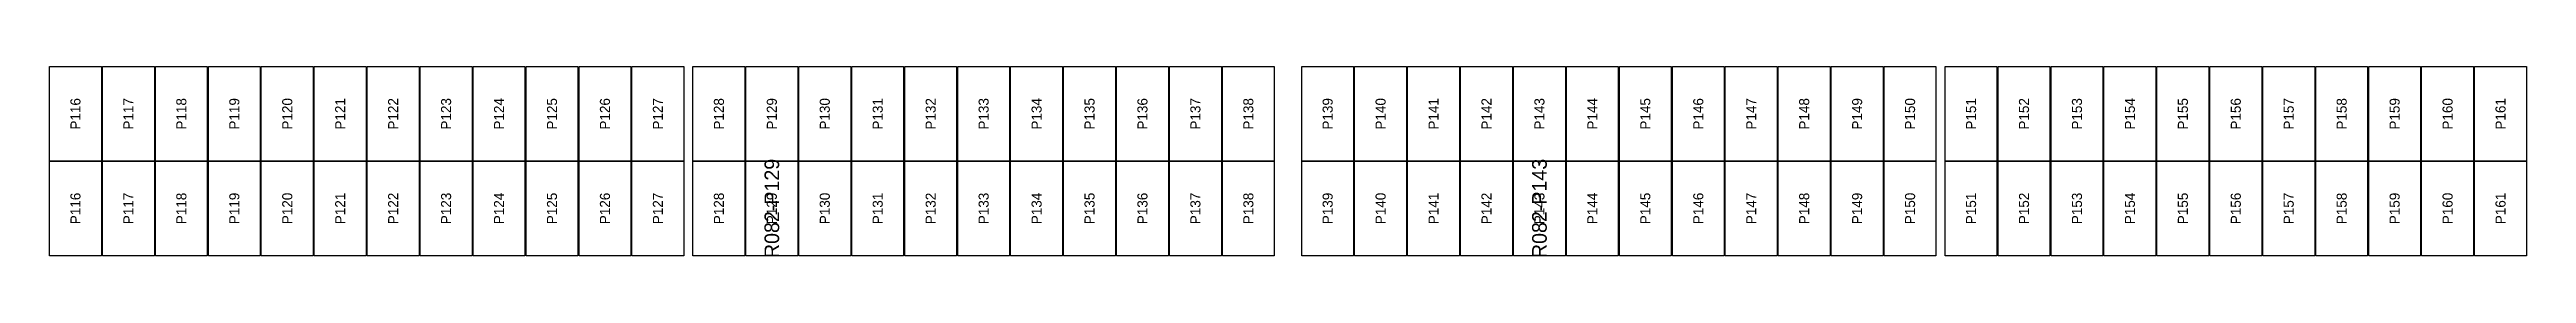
# Model space of a CAD drawing. Extents: x 296295 to 296770, y 651564 to 652121.
# Drawn here: x 296711.1 to 296765.3, y 651791.6 to 651795.8 of the extents above; entities that cross this region are included whole.
import ezdxf
from ezdxf.enums import TextEntityAlignment as Align

# ---------------------------------------------------------------- set-up
doc = ezdxf.new("R2010")
doc.units = 0

msp = doc.modelspace()

# ---------------------------------------------------------------- texts
at = {"layer": 'DEFECT_LABELS'}
for s, p in [('R082-P129', (296726.932, 651792.676)), ('R082-P143', (296743.72, 651792.676))]:
    msp.add_text(s, height=0.32, rotation=90, dxfattribs=at).set_placement(p, align=Align.MIDDLE_CENTER)
at = {"layer": 'PANEL_POSITION'}
for s, p in [('P116', (296711.702, 651794.739)), ('P117', (296712.86, 651794.739)), ('P118', (296714.018, 651794.739)), ('P119', (296715.176, 651794.739)), ('P120', (296716.334, 651794.739)), ('P121', (296717.492, 651794.739)), ('P122', (296718.65, 651794.739)), ('P123', (296719.808, 651794.739)), ('P124', (296720.966, 651794.739)), ('P125', (296722.124, 651794.739)), ('P126', (296723.282, 651794.739)), ('P127', (296724.44, 651794.739)), ('P128', (296725.774, 651794.739)), ('P129', (296726.932, 651794.739)), ('P130', (296728.09, 651794.739)), ('P131', (296729.248, 651794.739)), ('P132', (296730.406, 651794.739)), ('P133', (296731.564, 651794.739)), ('P134', (296732.722, 651794.739)), ('P135', (296733.88, 651794.739)), ('P136', (296735.038, 651794.739)), ('P137', (296736.196, 651794.739)), ('P138', (296737.354, 651794.739)), ('P139', (296739.088, 651794.739)), ('P140', (296740.246, 651794.739)), ('P141', (296741.404, 651794.739)), ('P142', (296742.562, 651794.739)), ('P143', (296743.72, 651794.739)), ('P144', (296744.878, 651794.739)), ('P145', (296746.036, 651794.739)), ('P146', (296747.194, 651794.739)), ('P147', (296748.352, 651794.739)), ('P148', (296749.51, 651794.739)), ('P149', (296750.668, 651794.739)), ('P150', (296751.826, 651794.739)), ('P151', (296753.16, 651794.739)), ('P152', (296754.318, 651794.739)), ('P153', (296755.476, 651794.739)), ('P154', (296756.634, 651794.739)), ('P155', (296757.792, 651794.739)), ('P156', (296758.95, 651794.739)), ('P157', (296760.108, 651794.739)), ('P158', (296761.266, 651794.739)), ('P159', (296762.424, 651794.739)), ('P160', (296763.582, 651794.739)), ('P161', (296764.74, 651794.739)), ('P116', (296711.702, 651792.676)), ('P117', (296712.86, 651792.676)), ('P118', (296714.018, 651792.676)), ('P119', (296715.176, 651792.676)), ('P120', (296716.334, 651792.676)), ('P121', (296717.492, 651792.676)), ('P122', (296718.65, 651792.676)), ('P123', (296719.808, 651792.676)), ('P124', (296720.966, 651792.676)), ('P125', (296722.124, 651792.676)), ('P126', (296723.282, 651792.676)), ('P127', (296724.44, 651792.676)), ('P128', (296725.774, 651792.676)), ('P129', (296726.932, 651792.676)), ('P130', (296728.09, 651792.676)), ('P131', (296729.248, 651792.676)), ('P132', (296730.406, 651792.676)), ('P133', (296731.564, 651792.676)), ('P134', (296732.722, 651792.676)), ('P135', (296733.88, 651792.676)), ('P136', (296735.038, 651792.676)), ('P137', (296736.196, 651792.676)), ('P138', (296737.354, 651792.676)), ('P139', (296739.088, 651792.676)), ('P140', (296740.246, 651792.676)), ('P141', (296741.404, 651792.676)), ('P142', (296742.562, 651792.676)), ('P143', (296743.72, 651792.676)), ('P144', (296744.878, 651792.676)), ('P145', (296746.036, 651792.676)), ('P146', (296747.194, 651792.676)), ('P147', (296748.352, 651792.676)), ('P148', (296749.51, 651792.676)), ('P149', (296750.668, 651792.676)), ('P150', (296751.826, 651792.676)), ('P151', (296753.16, 651792.676)), ('P152', (296754.318, 651792.676)), ('P153', (296755.476, 651792.676)), ('P154', (296756.634, 651792.676)), ('P155', (296757.792, 651792.676)), ('P156', (296758.95, 651792.676)), ('P157', (296760.108, 651792.676)), ('P158', (296761.266, 651792.676)), ('P159', (296762.424, 651792.676)), ('P160', (296763.582, 651792.676)), ('P161', (296764.74, 651792.676))]:
    msp.add_text(s, height=0.22, rotation=90, dxfattribs=at).set_placement(p, align=Align.MIDDLE_CENTER)

# ---------------------------------------------------------------- linework, layer by layer
at = {"layer": 'DEFECTIVE_PANELS'}
for points in [[(296726.365, 651793.708), (296727.499, 651793.708), (296727.499, 651791.645), (296726.365, 651791.645)], [(296743.153, 651793.708), (296744.287, 651793.708), (296744.287, 651791.645), (296743.153, 651791.645)]]:
    msp.add_lwpolyline(points, close=True, dxfattribs=at)
at = {"layer": 'PANELS_MASTER'}
for points in [[(296711.135, 651795.771), (296712.269, 651795.771), (296712.269, 651793.708), (296711.135, 651793.708)], [(296712.293, 651795.771), (296713.427, 651795.771), (296713.427, 651793.708), (296712.293, 651793.708)], [(296713.451, 651795.771), (296714.585, 651795.771), (296714.585, 651793.708), (296713.451, 651793.708)], [(296714.609, 651795.771), (296715.743, 651795.771), (296715.743, 651793.708), (296714.609, 651793.708)], [(296715.767, 651795.771), (296716.901, 651795.771), (296716.901, 651793.708), (296715.767, 651793.708)], [(296716.925, 651795.771), (296718.059, 651795.771), (296718.059, 651793.708), (296716.925, 651793.708)], [(296718.083, 651795.771), (296719.217, 651795.771), (296719.217, 651793.708), (296718.083, 651793.708)], [(296719.241, 651795.771), (296720.375, 651795.771), (296720.375, 651793.708), (296719.241, 651793.708)], [(296720.399, 651795.771), (296721.533, 651795.771), (296721.533, 651793.708), (296720.399, 651793.708)], [(296721.557, 651795.771), (296722.691, 651795.771), (296722.691, 651793.708), (296721.557, 651793.708)], [(296722.715, 651795.771), (296723.849, 651795.771), (296723.849, 651793.708), (296722.715, 651793.708)], [(296723.873, 651795.771), (296725.007, 651795.771), (296725.007, 651793.708), (296723.873, 651793.708)], [(296725.207, 651795.771), (296726.341, 651795.771), (296726.341, 651793.708), (296725.207, 651793.708)], [(296726.365, 651795.771), (296727.499, 651795.771), (296727.499, 651793.708), (296726.365, 651793.708)], [(296727.523, 651795.771), (296728.657, 651795.771), (296728.657, 651793.708), (296727.523, 651793.708)], [(296728.681, 651795.771), (296729.815, 651795.771), (296729.815, 651793.708), (296728.681, 651793.708)], [(296729.839, 651795.771), (296730.973, 651795.771), (296730.973, 651793.708), (296729.839, 651793.708)], [(296730.997, 651795.771), (296732.131, 651795.771), (296732.131, 651793.708), (296730.997, 651793.708)], [(296732.155, 651795.771), (296733.289, 651795.771), (296733.289, 651793.708), (296732.155, 651793.708)], [(296733.313, 651795.771), (296734.447, 651795.771), (296734.447, 651793.708), (296733.313, 651793.708)], [(296734.471, 651795.771), (296735.605, 651795.771), (296735.605, 651793.708), (296734.471, 651793.708)], [(296735.629, 651795.771), (296736.763, 651795.771), (296736.763, 651793.708), (296735.629, 651793.708)], [(296736.787, 651795.771), (296737.921, 651795.771), (296737.921, 651793.708), (296736.787, 651793.708)], [(296738.521, 651795.771), (296739.655, 651795.771), (296739.655, 651793.708), (296738.521, 651793.708)], [(296739.679, 651795.771), (296740.813, 651795.771), (296740.813, 651793.708), (296739.679, 651793.708)], [(296740.837, 651795.771), (296741.971, 651795.771), (296741.971, 651793.708), (296740.837, 651793.708)], [(296741.995, 651795.771), (296743.129, 651795.771), (296743.129, 651793.708), (296741.995, 651793.708)], [(296743.153, 651795.771), (296744.287, 651795.771), (296744.287, 651793.708), (296743.153, 651793.708)], [(296744.311, 651795.771), (296745.445, 651795.771), (296745.445, 651793.708), (296744.311, 651793.708)], [(296745.469, 651795.771), (296746.603, 651795.771), (296746.603, 651793.708), (296745.469, 651793.708)], [(296746.627, 651795.771), (296747.761, 651795.771), (296747.761, 651793.708), (296746.627, 651793.708)], [(296747.785, 651795.771), (296748.919, 651795.771), (296748.919, 651793.708), (296747.785, 651793.708)], [(296748.943, 651795.771), (296750.077, 651795.771), (296750.077, 651793.708), (296748.943, 651793.708)], [(296750.101, 651795.771), (296751.235, 651795.771), (296751.235, 651793.708), (296750.101, 651793.708)], [(296751.259, 651795.771), (296752.393, 651795.771), (296752.393, 651793.708), (296751.259, 651793.708)], [(296752.593, 651795.771), (296753.727, 651795.771), (296753.727, 651793.708), (296752.593, 651793.708)], [(296753.751, 651795.771), (296754.885, 651795.771), (296754.885, 651793.708), (296753.751, 651793.708)], [(296754.909, 651795.771), (296756.043, 651795.771), (296756.043, 651793.708), (296754.909, 651793.708)], [(296756.067, 651795.771), (296757.201, 651795.771), (296757.201, 651793.708), (296756.067, 651793.708)], [(296757.225, 651795.771), (296758.359, 651795.771), (296758.359, 651793.708), (296757.225, 651793.708)], [(296758.383, 651795.771), (296759.517, 651795.771), (296759.517, 651793.708), (296758.383, 651793.708)], [(296759.541, 651795.771), (296760.675, 651795.771), (296760.675, 651793.708), (296759.541, 651793.708)], [(296760.699, 651795.771), (296761.833, 651795.771), (296761.833, 651793.708), (296760.699, 651793.708)], [(296761.857, 651795.771), (296762.991, 651795.771), (296762.991, 651793.708), (296761.857, 651793.708)], [(296763.015, 651795.771), (296764.149, 651795.771), (296764.149, 651793.708), (296763.015, 651793.708)], [(296764.173, 651795.771), (296765.307, 651795.771), (296765.307, 651793.708), (296764.173, 651793.708)], [(296711.135, 651793.708), (296712.269, 651793.708), (296712.269, 651791.645), (296711.135, 651791.645)], [(296712.293, 651793.708), (296713.427, 651793.708), (296713.427, 651791.645), (296712.293, 651791.645)], [(296713.451, 651793.708), (296714.585, 651793.708), (296714.585, 651791.645), (296713.451, 651791.645)], [(296714.609, 651793.708), (296715.743, 651793.708), (296715.743, 651791.645), (296714.609, 651791.645)], [(296715.767, 651793.708), (296716.901, 651793.708), (296716.901, 651791.645), (296715.767, 651791.645)], [(296716.925, 651793.708), (296718.059, 651793.708), (296718.059, 651791.645), (296716.925, 651791.645)], [(296718.083, 651793.708), (296719.217, 651793.708), (296719.217, 651791.645), (296718.083, 651791.645)], [(296719.241, 651793.708), (296720.375, 651793.708), (296720.375, 651791.645), (296719.241, 651791.645)], [(296720.399, 651793.708), (296721.533, 651793.708), (296721.533, 651791.645), (296720.399, 651791.645)], [(296721.557, 651793.708), (296722.691, 651793.708), (296722.691, 651791.645), (296721.557, 651791.645)], [(296722.715, 651793.708), (296723.849, 651793.708), (296723.849, 651791.645), (296722.715, 651791.645)], [(296723.873, 651793.708), (296725.007, 651793.708), (296725.007, 651791.645), (296723.873, 651791.645)], [(296725.207, 651793.708), (296726.341, 651793.708), (296726.341, 651791.645), (296725.207, 651791.645)], [(296727.523, 651793.708), (296728.657, 651793.708), (296728.657, 651791.645), (296727.523, 651791.645)], [(296728.681, 651793.708), (296729.815, 651793.708), (296729.815, 651791.645), (296728.681, 651791.645)], [(296729.839, 651793.708), (296730.973, 651793.708), (296730.973, 651791.645), (296729.839, 651791.645)], [(296730.997, 651793.708), (296732.131, 651793.708), (296732.131, 651791.645), (296730.997, 651791.645)], [(296732.155, 651793.708), (296733.289, 651793.708), (296733.289, 651791.645), (296732.155, 651791.645)], [(296733.313, 651793.708), (296734.447, 651793.708), (296734.447, 651791.645), (296733.313, 651791.645)], [(296734.471, 651793.708), (296735.605, 651793.708), (296735.605, 651791.645), (296734.471, 651791.645)], [(296735.629, 651793.708), (296736.763, 651793.708), (296736.763, 651791.645), (296735.629, 651791.645)], [(296736.787, 651793.708), (296737.921, 651793.708), (296737.921, 651791.645), (296736.787, 651791.645)], [(296738.521, 651793.708), (296739.655, 651793.708), (296739.655, 651791.645), (296738.521, 651791.645)], [(296739.679, 651793.708), (296740.813, 651793.708), (296740.813, 651791.645), (296739.679, 651791.645)], [(296740.837, 651793.708), (296741.971, 651793.708), (296741.971, 651791.645), (296740.837, 651791.645)], [(296741.995, 651793.708), (296743.129, 651793.708), (296743.129, 651791.645), (296741.995, 651791.645)], [(296744.311, 651793.708), (296745.445, 651793.708), (296745.445, 651791.645), (296744.311, 651791.645)], [(296745.469, 651793.708), (296746.603, 651793.708), (296746.603, 651791.645), (296745.469, 651791.645)], [(296746.627, 651793.708), (296747.761, 651793.708), (296747.761, 651791.645), (296746.627, 651791.645)], [(296747.785, 651793.708), (296748.919, 651793.708), (296748.919, 651791.645), (296747.785, 651791.645)], [(296748.943, 651793.708), (296750.077, 651793.708), (296750.077, 651791.645), (296748.943, 651791.645)], [(296750.101, 651793.708), (296751.235, 651793.708), (296751.235, 651791.645), (296750.101, 651791.645)], [(296751.259, 651793.708), (296752.393, 651793.708), (296752.393, 651791.645), (296751.259, 651791.645)], [(296752.593, 651793.708), (296753.727, 651793.708), (296753.727, 651791.645), (296752.593, 651791.645)], [(296753.751, 651793.708), (296754.885, 651793.708), (296754.885, 651791.645), (296753.751, 651791.645)], [(296754.909, 651793.708), (296756.043, 651793.708), (296756.043, 651791.645), (296754.909, 651791.645)], [(296756.067, 651793.708), (296757.201, 651793.708), (296757.201, 651791.645), (296756.067, 651791.645)], [(296757.225, 651793.708), (296758.359, 651793.708), (296758.359, 651791.645), (296757.225, 651791.645)], [(296758.383, 651793.708), (296759.517, 651793.708), (296759.517, 651791.645), (296758.383, 651791.645)], [(296759.541, 651793.708), (296760.675, 651793.708), (296760.675, 651791.645), (296759.541, 651791.645)], [(296760.699, 651793.708), (296761.833, 651793.708), (296761.833, 651791.645), (296760.699, 651791.645)], [(296761.857, 651793.708), (296762.991, 651793.708), (296762.991, 651791.645), (296761.857, 651791.645)], [(296763.015, 651793.708), (296764.149, 651793.708), (296764.149, 651791.645), (296763.015, 651791.645)], [(296764.173, 651793.708), (296765.307, 651793.708), (296765.307, 651791.645), (296764.173, 651791.645)]]:
    msp.add_lwpolyline(points, close=True, dxfattribs=at)

msp.set_redraw_order([(e.dxf.handle, doc.entitydb.next_handle()) for e in msp.query("TEXT MTEXT ATTDEF DIMENSION ARC_DIMENSION")])  # texts and dimensions are drawn at this point

doc.saveas('drawing.dxf')
